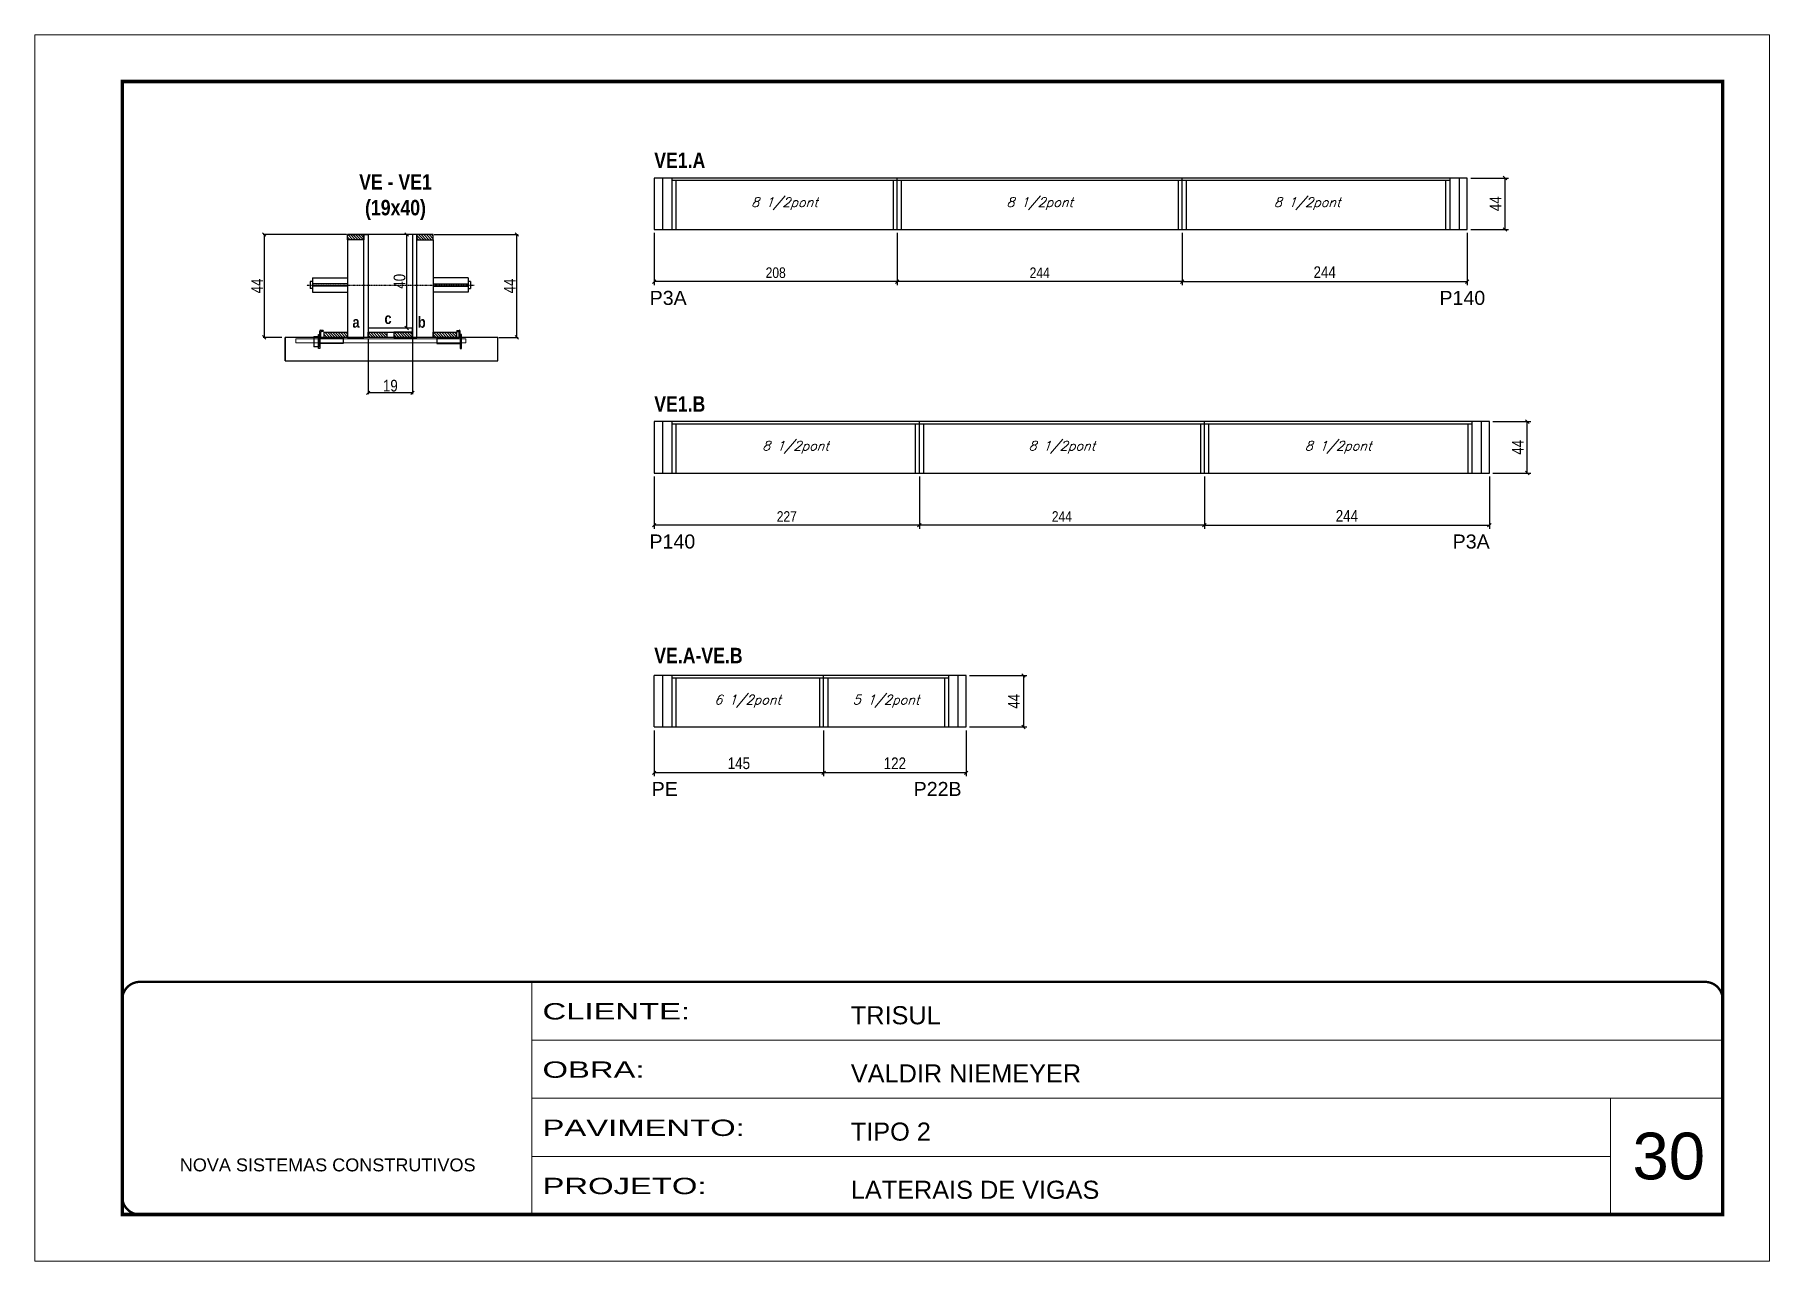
# Model space of a CAD drawing. Extents: x 3330 to 22105, y 1197 to 30204.
# Drawn here: x 4928 to 6413, y 20723 to 21773 of the extents above; entities that cross this region are included whole.
import ezdxf

# ---------------------------------------------------------------- set-up
doc = ezdxf.new("R2010")
doc.units = 0
for name, pattern in [('CONTINUO', [0]), ('DASHED', [0.75, 0.5, -0.25]), ('HIDDEN', [0.375, 0.25, -0.125])]:
    doc.linetypes.add(name, pattern=pattern)
for name, color, linetype in [('5', 5, 'Continuous'), ('barrote', 251, 'Continuous'), ('COTA', 241, 'Continuous'), ('detalhes', 4, 'Continuous'), ('NOMENCLATURA', 7, 'Continuous'), ('Painéis', 200, 'Continuous'), ('presilha', 1, 'Continuous'), ('SARR_2.2x10', 60, 'Continuous'), ('SARR_2.2x7', 40, 'Continuous'), ('SARR_3.5x7', 81, 'Continuous'), ('TENSOR', 3, 'Continuous'), ('texto', 7, 'Continuous')]:
    doc.layers.add(name, color=color, linetype=linetype)
for name, color, linetype, lineweight in [('CARIMBO', 255, 'Continuous', 9), ('CONCRETO', 251, 'Continuous', 25), ('Folhas', 255, 'Continuous', 9), ('SARRAFO DE PRESSAO', 251, 'DASHED', 9), ('SCO-___-LAJ', 2, 'Continuous', 0)]:
    doc.layers.add(name, color=color, linetype=linetype, lineweight=lineweight)
doc.styles.add('ARIAL', font='arial.ttf')
doc.styles.add('COTA TECNICA', font='techl___.ttf', dxfattribs={"height": 10})
doc.styles.add('COTA TECNICA 2X', font='techl___.ttf', dxfattribs={"height": 10})
doc.styles.add('COTA TECNICA-50', font='techl___.ttf', dxfattribs={"height": 9})
doc.styles.add('Romans', font='romans.shx')
doc.styles.get("Standard").update_dxf_attribs({"font": 'arial.ttf'})
doc.styles.add('TECNICA', font='techb___.ttf', dxfattribs={"height": 10})
doc.styles.add('Tecnologia', font='')
doc.styles.get('Tecnologia').set_extended_font_data('Forgotten Futurist')
doc.dimstyles.new('COTA PAINEL-50', dxfattribs={"dimtxt": 9, "dimasz": 3, "dimexe": 3, "dimexo": 3, "dimgap": 3, "dimtad": 1, "dimdec": 1, "dimzin": 12, "dimdsep": 46, "dimtxsty": 'COTA TECNICA-50', "dimblk1": 'OBLIQUE', "dimblk2": 'OBLIQUE', "dimsah": 1, "dimcen": 0.9, "dimclrd": 4, "dimclre": 4, "dimclrt": 240, "dimadec": 1, "dimazin": 3, "dimtfac": 1, "dimtdec": 1, "dimtmove": 0, "dimatfit": 3, "dimfxl": 1, "dimtolj": 1, "dimtzin": 12, "dimarcsym": 0})
doc.dimstyles.new('PAINEL', dxfattribs={"dimtxt": 10, "dimasz": 3, "dimexe": 3, "dimexo": 3, "dimgap": 3, "dimtad": 1, "dimdec": 1, "dimzin": 12, "dimdsep": 46, "dimtxsty": 'COTA TECNICA', "dimblk1": 'OBLIQUE', "dimblk2": 'OBLIQUE', "dimsah": 1, "dimcen": 0.9, "dimclrd": 4, "dimclre": 4, "dimclrt": 240, "dimadec": 1, "dimazin": 3, "dimtfac": 1, "dimtdec": 1, "dimtmove": 0, "dimatfit": 3, "dimfxl": 1, "dimtolj": 1, "dimtzin": 12, "dimarcsym": 0})
doc.dimstyles.new('SECAO', dxfattribs={"dimscale": 0.333333, "dimtxt": 5, "dimasz": 9, "dimexe": 3, "dimexo": 3, "dimgap": 3, "dimtad": 1, "dimdec": 1, "dimlfac": 0.5, "dimzin": 12, "dimdsep": 46, "dimtxsty": 'COTA TECNICA 2X', "dimblk1": 'OBLIQUE', "dimblk2": 'OBLIQUE', "dimsah": 1, "dimcen": 0.9, "dimclrd": 4, "dimclre": 4, "dimclrt": 240, "dimadec": 1, "dimazin": 3, "dimtfac": 1, "dimtdec": 1, "dimtmove": 0, "dimatfit": 3, "dimfxl": 1, "dimtolj": 1, "dimtzin": 12, "dimarcsym": 0})
pattern_1 = [(135, (38449.2728, -101998.193), (-1.122532015, -1.122532015), [])]
pattern_2 = [(135, (38373.6728, -101914.593), (-1.122532015, -1.122532015), [])]

msp = doc.modelspace()

# ---------------------------------------------------------------- texts
at = {"layer": '5', "linetype": 'Continuous'}
for s, rotation, p in [('P3A', 0.00004, (5454.7, 21541.8)), ('P140', 0.00004, (6130.86, 21541.8)), ('P140', 359.99996, (5454.56, 21333.26)), ('P3A', 359.99996, (6142.15, 21333.26)), ('PE', 0.00004, (5456.44, 21121.43)), ('P22B', 0.00004, (5680.7, 21121.43))]:
    msp.add_text(s, height=12, rotation=rotation, dxfattribs=at).set_placement(p)
at = {"layer": 'CARIMBO', "style": 'ARIAL'}
msp.add_text('30', height=40, dxfattribs=at).set_placement((6296.09, 20793.24))
at = {"layer": 'detalhes', "style": 'TECNICA'}
for s, p in [('c', (5227.66, 21525.45)), ('a', (5200.26, 21522.27)), ('b', (5256.23, 21522.26))]:
    msp.add_text(s, height=9.6, dxfattribs=at).set_placement(p)
at = {"layer": 'NOMENCLATURA', "style": 'TECNICA'}
for s, p in [('VE1.A', (5458.64, 21658.94)), ('VE1.B', (5458.64, 21450.4)), ('VE.A-VE.B', (5458.64, 21235.05))]:
    msp.add_text(s, height=13.2, dxfattribs=at).set_placement(p)
at = {"layer": 'NOMENCLATURA', "insert": (5237.11, 21653.67), "char_height": 13.2, "attachment_point": 2, "style": 'TECNICA'}
msp.add_mtext_dynamic_manual_height_columns('VE - VE1\\P(19x40)', width=300.2766, gutter_width=1, heights=[0], dxfattribs=at)
at = {"layer": 'texto', "color": 2, "char_height": 8, "attachment_point": 5, "style": 'Romans'}
for s, insert in [('{\\Q19;\\C256;8 1/2pont}', (5570.14, 21628.42)), ('{\\Q19;\\C256;8 1/2pont}', (5788.64, 21628.42)), ('{\\Q19;\\C256;8 1/2pont}', (6017.64, 21628.42)), ('{\\Q19;\\C256;8 1/2pont}', (5579.64, 21419.88)), ('{\\Q19;\\C256;8 1/2pont}', (5807.64, 21419.88)), ('{\\Q19;\\C256;8 1/2pont}', (6044.14, 21419.88)), ('{\\Q19;\\C256;6 1/2pont}', (5538.64, 21202.54)), ('{\\Q19;\\C256;5 1/2pont}', (5657.14, 21202.54))]:
    msp.add_mtext(s, dxfattribs=dict(at, insert=insert))

# ---------------------------------------------------------------- blocks, each defined once
blk = doc.blocks.new('9999999999')
at = {"color": 30, "linetype": 'CONTINUO'}
for p, q in [((98564.6, 34230.2), (98564.6, 34429.4)), ((98564.6, 34379.6), (99584, 34379.6)), ((98564.6, 34329.8), (99488, 34329.8)), ((99584, 34329.8), (99488, 34329.8)), ((99488, 34329.8), (99488, 34230.2)), ((98564.6, 34280), (99488, 34280))]:
    blk.add_line(p, q, dxfattribs=at)
at = {"color": 30, "linetype": 'CONTINUO', "const_width": 2}
blk.add_lwpolyline([(99584, 34230.2), (99584, 34414.4, 0.414214), (99569, 34429.4), (98229, 34429.4, 0.414214), (98214, 34414.4), (98214, 34245.2, 0.414214), (98229, 34230.2), (99584, 34230.2)], format="xyb", dxfattribs=at)
at = {"layer": 'Folhas'}
blk.add_lwpolyline([(98139, 34190.2), (99624, 34190.2), (99624, 35240.2), (98139, 35240.2)], close=True, dxfattribs=at)
at = {"layer": 'Folhas', "color": 30, "const_width": 3}
blk.add_lwpolyline([(98214, 34230.2), (99584, 34230.2), (99584, 35200.2), (98214, 35200.2)], close=True, dxfattribs=at)
at = {"color": 7, "linetype": 'Continuous', "ltscale": 5, "style": 'ARIAL'}
for s, height, p in [('TRISUL', 15.48, (98837.7, 34393.1)), ('VALDIR NIEMEYER', 15.483, (98837.7, 34343.3)), ('TIPO 2', 15.48, (98837.7, 34293.5)), ('NOVA SISTEMAS CONSTRUTIVOS', 11.059, (98263.2, 34267.2)), ('LATERAIS DE VIGAS', 15.483, (98837.7, 34243.7))]:
    blk.add_text(s, height=height, dxfattribs=at).set_placement(p)
at = {"layer": 'Folhas', "color": 7, "style": 'Tecnologia', "width": 1.5}
for s, p in [('CLIENTE:', (98573.7, 34397.2)), ('OBRA:', (98573.7, 34347.3)), ('PAVIMENTO:', (98573.7, 34297.5)), ('PROJETO:', (98573.7, 34247.7))]:
    blk.add_text(s, height=14, dxfattribs=at).set_placement(p)
blk = doc.blocks.new('_Oblique')
at = {"color": 0, "linetype": 'ByBlock', "lineweight": -2}
blk.add_line((-0.5, -0.5), (0.5, 0.5), dxfattribs=at)
blk = doc.blocks.new('*D1705')
at = {"layer": 'COTA', "color": 4, "linetype": 'ByBlock', "lineweight": -2, "transparency": 16777216}
for p, q in [((5666.6, 21603.4), (5666.6, 21558.7)), ((5910.6, 21603.4), (5910.6, 21558.7)), ((5910.6, 21561.7), (5666.6, 21561.7))]:
    blk.add_line(p, q, dxfattribs=at)
at = {"layer": 'Defpoints', "color": 0, "linetype": 'ByBlock', "transparency": 16777216}
for p in [(5666.6, 21606.4), (5910.6, 21606.4), (5666.6, 21561.7)]:
    blk.add_point(p, dxfattribs=at)
at = {"layer": 'COTA', "color": 4, "linetype": 'ByBlock', "lineweight": -2, "transparency": 16777216, "xscale": 3, "yscale": 3, "zscale": 3, "rotation": 180}
blk.add_blockref('_Oblique', (5666.6, 21561.7), dxfattribs=at)
at = {"layer": 'COTA', "color": 4, "linetype": 'ByBlock', "lineweight": -2, "transparency": 16777216, "xscale": 3, "yscale": 3, "zscale": 3}
blk.add_blockref('_Oblique', (5910.6, 21561.7), dxfattribs=at)
at = {"layer": 'COTA', "color": 240, "linetype": 'ByBlock', "transparency": 16777216, "insert": (5788.6, 21569.3), "char_height": 9, "attachment_point": 5, "style": 'COTA TECNICA-50'}
blk.add_mtext('\\A1;244', dxfattribs=at)
blk = doc.blocks.new('*D1706')
at = {"layer": 'COTA', "color": 4, "linetype": 'ByBlock', "lineweight": -2, "transparency": 16777216}
for p, q in [((5458.6, 21603.4), (5458.6, 21558.7)), ((5666.6, 21603.4), (5666.6, 21558.7)), ((5666.6, 21561.7), (5458.6, 21561.7))]:
    blk.add_line(p, q, dxfattribs=at)
at = {"layer": 'Defpoints', "color": 0, "linetype": 'ByBlock', "transparency": 16777216}
for p in [(5458.6, 21606.4), (5666.6, 21606.4), (5458.6, 21561.7)]:
    blk.add_point(p, dxfattribs=at)
at = {"layer": 'COTA', "color": 4, "linetype": 'ByBlock', "lineweight": -2, "transparency": 16777216, "xscale": 3, "yscale": 3, "zscale": 3, "rotation": 180}
blk.add_blockref('_Oblique', (5458.6, 21561.7), dxfattribs=at)
at = {"layer": 'COTA', "color": 4, "linetype": 'ByBlock', "lineweight": -2, "transparency": 16777216, "xscale": 3, "yscale": 3, "zscale": 3}
blk.add_blockref('_Oblique', (5666.6, 21561.7), dxfattribs=at)
at = {"layer": 'COTA', "color": 240, "linetype": 'ByBlock', "transparency": 16777216, "insert": (5562.6, 21569.3), "char_height": 9, "attachment_point": 5, "style": 'COTA TECNICA-50'}
blk.add_mtext('\\A1;208', dxfattribs=at)
blk = doc.blocks.new('*D1707')
at = {"layer": 'COTA', "color": 4, "linetype": 'ByBlock', "lineweight": -2, "transparency": 16777216}
for p, q in [((5910.6, 21603.4), (5910.6, 21558.7)), ((6154.6, 21603.4), (6154.6, 21558.7)), ((5910.6, 21561.7), (6154.6, 21561.7))]:
    blk.add_line(p, q, dxfattribs=at)
at = {"layer": 'Defpoints', "color": 0, "linetype": 'ByBlock', "transparency": 16777216}
for p in [(5910.6, 21606.4), (6154.6, 21606.4), (6154.6, 21561.7)]:
    blk.add_point(p, dxfattribs=at)
at = {"layer": 'COTA', "color": 4, "linetype": 'ByBlock', "lineweight": -2, "transparency": 16777216, "xscale": 3, "yscale": 3, "zscale": 3, "rotation": 180}
blk.add_blockref('_Oblique', (5910.6, 21561.7), dxfattribs=at)
at = {"layer": 'COTA', "color": 4, "linetype": 'ByBlock', "lineweight": -2, "transparency": 16777216, "xscale": 3, "yscale": 3, "zscale": 3}
blk.add_blockref('_Oblique', (6154.6, 21561.7), dxfattribs=at)
at = {"layer": 'COTA', "color": 240, "linetype": 'ByBlock', "transparency": 16777216, "insert": (6032.6, 21569.8), "char_height": 10, "attachment_point": 5, "style": 'COTA TECNICA'}
blk.add_mtext('\\A1;244', dxfattribs=at)
blk = doc.blocks.new('*D1708')
at = {"layer": 'COTA', "color": 4, "linetype": 'ByBlock', "lineweight": -2, "transparency": 16777216}
for p, q in [((6157.6, 21650.4), (6190, 21650.4)), ((6187, 21606.4), (6187, 21650.4)), ((6157.6, 21606.4), (6190, 21606.4))]:
    blk.add_line(p, q, dxfattribs=at)
at = {"layer": 'Defpoints', "color": 0, "linetype": 'ByBlock', "transparency": 16777216}
for p in [(6154.6, 21650.4), (6187, 21650.4), (6154.6, 21606.4)]:
    blk.add_point(p, dxfattribs=at)
at = {"layer": 'COTA', "color": 4, "linetype": 'ByBlock', "lineweight": -2, "transparency": 16777216, "xscale": 3, "yscale": 3, "zscale": 3}
for p, rotation in [((6187, 21650.4), 90), ((6187, 21606.4), 270)]:
    blk.add_blockref('_Oblique', p, dxfattribs=dict(at, rotation=rotation))
at = {"layer": 'COTA', "color": 240, "linetype": 'ByBlock', "transparency": 16777216, "insert": (6178.9, 21628.4), "char_height": 10, "attachment_point": 5, "rotation": 90, "style": 'COTA TECNICA'}
blk.add_mtext('\\A1;44', dxfattribs=at)
blk = doc.blocks.new('*D1709')
at = {"layer": 'COTA', "color": 4, "linetype": 'ByBlock', "lineweight": -2, "transparency": 16777216}
for p, q in [((5685.6, 21394.9), (5685.6, 21350.2)), ((5929.6, 21394.9), (5929.6, 21350.2)), ((5929.6, 21353.2), (5685.6, 21353.2))]:
    blk.add_line(p, q, dxfattribs=at)
at = {"layer": 'Defpoints', "color": 0, "linetype": 'ByBlock', "transparency": 16777216}
for p in [(5685.6, 21397.9), (5929.6, 21397.9), (5685.6, 21353.2)]:
    blk.add_point(p, dxfattribs=at)
at = {"layer": 'COTA', "color": 4, "linetype": 'ByBlock', "lineweight": -2, "transparency": 16777216, "xscale": 3, "yscale": 3, "zscale": 3, "rotation": 180}
blk.add_blockref('_Oblique', (5685.6, 21353.2), dxfattribs=at)
at = {"layer": 'COTA', "color": 4, "linetype": 'ByBlock', "lineweight": -2, "transparency": 16777216, "xscale": 3, "yscale": 3, "zscale": 3}
blk.add_blockref('_Oblique', (5929.6, 21353.2), dxfattribs=at)
at = {"layer": 'COTA', "color": 240, "linetype": 'ByBlock', "transparency": 16777216, "insert": (5807.6, 21360.7), "char_height": 9, "attachment_point": 5, "style": 'COTA TECNICA-50'}
blk.add_mtext('\\A1;244', dxfattribs=at)
blk = doc.blocks.new('*D1710')
at = {"layer": 'COTA', "color": 4, "linetype": 'ByBlock', "lineweight": -2, "transparency": 16777216}
for p, q in [((5458.6, 21394.9), (5458.6, 21350.2)), ((5685.6, 21394.9), (5685.6, 21350.2)), ((5685.6, 21353.2), (5458.6, 21353.2))]:
    blk.add_line(p, q, dxfattribs=at)
at = {"layer": 'Defpoints', "color": 0, "linetype": 'ByBlock', "transparency": 16777216}
for p in [(5458.6, 21397.9), (5685.6, 21397.9), (5458.6, 21353.2)]:
    blk.add_point(p, dxfattribs=at)
at = {"layer": 'COTA', "color": 4, "linetype": 'ByBlock', "lineweight": -2, "transparency": 16777216, "xscale": 3, "yscale": 3, "zscale": 3, "rotation": 180}
blk.add_blockref('_Oblique', (5458.6, 21353.2), dxfattribs=at)
at = {"layer": 'COTA', "color": 4, "linetype": 'ByBlock', "lineweight": -2, "transparency": 16777216, "xscale": 3, "yscale": 3, "zscale": 3}
blk.add_blockref('_Oblique', (5685.6, 21353.2), dxfattribs=at)
at = {"layer": 'COTA', "color": 240, "linetype": 'ByBlock', "transparency": 16777216, "insert": (5572.1, 21360.7), "char_height": 9, "attachment_point": 5, "style": 'COTA TECNICA-50'}
blk.add_mtext('\\A1;227', dxfattribs=at)
blk = doc.blocks.new('*D1711')
at = {"layer": 'COTA', "color": 4, "linetype": 'ByBlock', "lineweight": -2, "transparency": 16777216}
for p, q in [((5929.6, 21394.9), (5929.6, 21350.2)), ((6173.6, 21394.9), (6173.6, 21350.2)), ((5929.6, 21353.2), (6173.6, 21353.2))]:
    blk.add_line(p, q, dxfattribs=at)
at = {"layer": 'Defpoints', "color": 0, "linetype": 'ByBlock', "transparency": 16777216}
for p in [(5929.6, 21397.9), (6173.6, 21397.9), (6173.6, 21353.2)]:
    blk.add_point(p, dxfattribs=at)
at = {"layer": 'COTA', "color": 4, "linetype": 'ByBlock', "lineweight": -2, "transparency": 16777216, "xscale": 3, "yscale": 3, "zscale": 3, "rotation": 180}
blk.add_blockref('_Oblique', (5929.6, 21353.2), dxfattribs=at)
at = {"layer": 'COTA', "color": 4, "linetype": 'ByBlock', "lineweight": -2, "transparency": 16777216, "xscale": 3, "yscale": 3, "zscale": 3}
blk.add_blockref('_Oblique', (6173.6, 21353.2), dxfattribs=at)
at = {"layer": 'COTA', "color": 240, "linetype": 'ByBlock', "transparency": 16777216, "insert": (6051.6, 21361.2), "char_height": 10, "attachment_point": 5, "style": 'COTA TECNICA'}
blk.add_mtext('\\A1;244', dxfattribs=at)
blk = doc.blocks.new('*D1712')
at = {"layer": 'COTA', "color": 4, "linetype": 'ByBlock', "lineweight": -2, "transparency": 16777216}
for p, q in [((6176.6, 21441.9), (6209, 21441.9)), ((6206, 21397.9), (6206, 21441.9)), ((6176.6, 21397.9), (6209, 21397.9))]:
    blk.add_line(p, q, dxfattribs=at)
at = {"layer": 'Defpoints', "color": 0, "linetype": 'ByBlock', "transparency": 16777216}
for p in [(6173.6, 21441.9), (6206, 21441.9), (6173.6, 21397.9)]:
    blk.add_point(p, dxfattribs=at)
at = {"layer": 'COTA', "color": 4, "linetype": 'ByBlock', "lineweight": -2, "transparency": 16777216, "xscale": 3, "yscale": 3, "zscale": 3}
for p, rotation in [((6206, 21441.9), 90), ((6206, 21397.9), 270)]:
    blk.add_blockref('_Oblique', p, dxfattribs=dict(at, rotation=rotation))
at = {"layer": 'COTA', "color": 240, "linetype": 'ByBlock', "transparency": 16777216, "insert": (6197.9, 21419.9), "char_height": 10, "attachment_point": 5, "rotation": 90, "style": 'COTA TECNICA'}
blk.add_mtext('\\A1;44', dxfattribs=at)
blk = doc.blocks.new('*D1713')
at = {"layer": 'COTA', "color": 4, "lineweight": -2, "transparency": 16777216}
for p, q in [((5213.7, 21513), (5213.7, 21465.5)), ((5251.7, 21513), (5251.7, 21465.5)), ((5251.7, 21466.5), (5213.7, 21466.5))]:
    blk.add_line(p, q, dxfattribs=at)
at = {"layer": 'Defpoints', "color": 0, "transparency": 16777216}
for p in [(5213.7, 21514), (5251.7, 21514), (5213.7, 21466.5)]:
    blk.add_point(p, dxfattribs=at)
at = {"layer": 'COTA', "color": 4, "lineweight": -2, "transparency": 16777216, "xscale": 3, "yscale": 3, "zscale": 3, "rotation": 180}
blk.add_blockref('_Oblique', (5213.7, 21466.5), dxfattribs=at)
at = {"layer": 'COTA', "color": 4, "lineweight": -2, "transparency": 16777216, "xscale": 3, "yscale": 3, "zscale": 3}
blk.add_blockref('_Oblique', (5251.7, 21466.5), dxfattribs=at)
at = {"layer": 'COTA', "color": 240, "transparency": 16777216, "insert": (5232.7, 21472.6), "char_height": 10, "attachment_point": 5, "style": 'COTA TECNICA 2X'}
blk.add_mtext('\\A1;19', dxfattribs=at)
blk = doc.blocks.new('PRESILHA METÁLICA 1')
at = {"layer": 'presilha'}
for p, q in [((0, 13), (6, 13)), ((0, 13), (0, 0)), ((6, 0), (0, 0)), ((6, 15.5), (7.5, 15.5)), ((6, -2.5), (6, 15.5)), ((6, 13), (6, 0)), ((7.5, 10.6), (7.5, 19.9)), ((7.5, 15.5), (7.5, -2.5)), ((37.5, 4.1), (7.5, 4.1)), ((12, 21), (8.6, 21)), ((9, 11.6), (9, 18.9)), ((12, 19.5), (9.6, 19.5)), ((37.5, 11), (9.6, 11)), ((12, 21), (12, 19.5)), ((37.5, 11), (37.5, 4.1)), ((7.5, -2.5), (6, -2.5))]:
    blk.add_line(p, q, dxfattribs=at)
for centre, radius, start, end in [((8.6, 19.9), 1.14, 90, 180), ((9.6, 18.9), 0.57, 90, 180), ((9.6, 11.6), 0.57, 180, 270)]:
    blk.add_arc(centre, radius, start, end, dxfattribs=at)
blk = doc.blocks.new('PRESILHA METÁLICA 2')
at = {"layer": 'presilha'}
for p, q in [((-5.2, 23.5), (-5.2, 22)), ((-5.2, 23.5), (-1.9, 23.5)), ((-0.8, 14.6), (-0.8, 22.4)), ((-30.8, 13.5), (-30.8, 6.6)), ((-30.8, 13.5), (-2.8, 13.5)), ((-30.8, 6.6), (-0.8, 6.6)), ((-5.2, 22), (-2.8, 22)), ((-2.2, 14.1), (-2.2, 21.4)), ((0.8, 18), (-0.8, 18)), ((-0.8, 18), (-0.8, 0)), ((-0.8, 0), (0.8, 0)), ((0.8, 0), (0.8, 18))]:
    blk.add_line(p, q, dxfattribs=at)
for centre, radius, start, end in [((-1.9, 22.4), 1.14, 0, 90), ((-2.8, 21.4), 0.57, 0, 90), ((-2.8, 14.1), 0.57, 270, 0)]:
    blk.add_arc(centre, radius, start, end, dxfattribs=at)
blk = doc.blocks.new('*D1714')
at = {"layer": 'COTA', "color": 4, "lineweight": -2, "transparency": 16777216}
for p, q in [((5195.1, 21602), (5123.7, 21602)), ((5124.7, 21602), (5124.7, 21514)), ((5139.9, 21514), (5123.7, 21514))]:
    blk.add_line(p, q, dxfattribs=at)
at = {"layer": 'Defpoints', "color": 0, "transparency": 16777216}
for p in [(5196.1, 21602), (5124.7, 21514), (5140.9, 21514)]:
    blk.add_point(p, dxfattribs=at)
at = {"layer": 'COTA', "color": 4, "lineweight": -2, "transparency": 16777216, "xscale": 3, "yscale": 3, "zscale": 3}
for p, rotation in [((5124.7, 21602), 90), ((5124.7, 21514), 270)]:
    blk.add_blockref('_Oblique', p, dxfattribs=dict(at, rotation=rotation))
at = {"layer": 'COTA', "color": 240, "transparency": 16777216, "insert": (5118.6, 21558), "char_height": 10, "attachment_point": 5, "rotation": 90, "style": 'COTA TECNICA 2X'}
blk.add_mtext('\\A1;44', dxfattribs=at)
blk = doc.blocks.new('*D1715')
at = {"layer": 'COTA', "color": 4, "lineweight": -2, "transparency": 16777216}
for p, q in [((5270.3, 21602), (5342, 21602)), ((5341, 21514), (5341, 21602)), ((5325.6, 21514), (5342, 21514))]:
    blk.add_line(p, q, dxfattribs=at)
at = {"layer": 'Defpoints', "color": 0, "transparency": 16777216}
for p in [(5269.3, 21602), (5341, 21602), (5324.6, 21514)]:
    blk.add_point(p, dxfattribs=at)
at = {"layer": 'COTA', "color": 4, "lineweight": -2, "transparency": 16777216, "xscale": 3, "yscale": 3, "zscale": 3}
for p, rotation in [((5341, 21602), 90), ((5341, 21514), 270)]:
    blk.add_blockref('_Oblique', p, dxfattribs=dict(at, rotation=rotation))
at = {"layer": 'COTA', "color": 240, "transparency": 16777216, "insert": (5334.9, 21558), "char_height": 10, "attachment_point": 5, "rotation": 90, "style": 'COTA TECNICA 2X'}
blk.add_mtext('\\A1;44', dxfattribs=at)
blk = doc.blocks.new('*D1716')
at = {"layer": 'COTA', "color": 4, "lineweight": -2, "transparency": 16777216}
for p, q in [((5250.7, 21602), (5245.7, 21602)), ((5246.7, 21522), (5246.7, 21602)), ((5250.7, 21522), (5245.7, 21522))]:
    blk.add_line(p, q, dxfattribs=at)
at = {"layer": 'Defpoints', "color": 0, "transparency": 16777216}
for p in [(5246.7, 21602), (5251.7, 21602), (5251.7, 21522)]:
    blk.add_point(p, dxfattribs=at)
at = {"layer": 'COTA', "color": 4, "lineweight": -2, "transparency": 16777216, "xscale": 3, "yscale": 3, "zscale": 3}
for p, rotation in [((5246.7, 21602), 90), ((5246.7, 21522), 270)]:
    blk.add_blockref('_Oblique', p, dxfattribs=dict(at, rotation=rotation))
at = {"layer": 'COTA', "color": 240, "transparency": 16777216, "insert": (5240.6, 21562), "char_height": 10, "attachment_point": 5, "rotation": 90, "style": 'COTA TECNICA 2X'}
blk.add_mtext('\\A1;40', dxfattribs=at)
blk = doc.blocks.new('*D774')
at = {"layer": 'COTA', "color": 4, "linetype": 'ByBlock', "lineweight": -2, "transparency": 16777216}
for p, q in [((5603.6, 21177.5), (5603.6, 21138.3)), ((5725.6, 21177.5), (5725.6, 21138.3)), ((5725.6, 21141.3), (5603.6, 21141.3))]:
    blk.add_line(p, q, dxfattribs=at)
at = {"layer": 'Defpoints', "color": 0, "linetype": 'ByBlock', "transparency": 16777216}
for p in [(5603.6, 21180.5), (5725.6, 21180.5), (5603.6, 21141.3)]:
    blk.add_point(p, dxfattribs=at)
at = {"layer": 'COTA', "color": 4, "linetype": 'ByBlock', "lineweight": -2, "transparency": 16777216, "xscale": 3, "yscale": 3, "zscale": 3, "rotation": 180}
blk.add_blockref('_Oblique', (5603.6, 21141.3), dxfattribs=at)
at = {"layer": 'COTA', "color": 4, "linetype": 'ByBlock', "lineweight": -2, "transparency": 16777216, "xscale": 3, "yscale": 3, "zscale": 3}
blk.add_blockref('_Oblique', (5725.6, 21141.3), dxfattribs=at)
at = {"layer": 'COTA', "color": 240, "linetype": 'ByBlock', "transparency": 16777216, "insert": (5664.6, 21149.4), "char_height": 10, "attachment_point": 5, "style": 'COTA TECNICA'}
blk.add_mtext('\\A1;122', dxfattribs=at)
blk = doc.blocks.new('*D775')
at = {"layer": 'COTA', "color": 4, "linetype": 'ByBlock', "lineweight": -2, "transparency": 16777216}
for p, q in [((5458.6, 21177.5), (5458.6, 21138.3)), ((5603.6, 21177.5), (5603.6, 21138.3)), ((5603.6, 21141.3), (5458.6, 21141.3))]:
    blk.add_line(p, q, dxfattribs=at)
at = {"layer": 'Defpoints', "color": 0, "linetype": 'ByBlock', "transparency": 16777216}
for p in [(5458.6, 21180.5), (5603.6, 21180.5), (5458.6, 21141.3)]:
    blk.add_point(p, dxfattribs=at)
at = {"layer": 'COTA', "color": 4, "linetype": 'ByBlock', "lineweight": -2, "transparency": 16777216, "xscale": 3, "yscale": 3, "zscale": 3, "rotation": 180}
blk.add_blockref('_Oblique', (5458.6, 21141.3), dxfattribs=at)
at = {"layer": 'COTA', "color": 4, "linetype": 'ByBlock', "lineweight": -2, "transparency": 16777216, "xscale": 3, "yscale": 3, "zscale": 3}
blk.add_blockref('_Oblique', (5603.6, 21141.3), dxfattribs=at)
at = {"layer": 'COTA', "color": 240, "linetype": 'ByBlock', "transparency": 16777216, "insert": (5531.1, 21149.4), "char_height": 10, "attachment_point": 5, "style": 'COTA TECNICA'}
blk.add_mtext('\\A1;145', dxfattribs=at)
blk = doc.blocks.new('*D720')
at = {"layer": 'COTA', "color": 4, "linetype": 'ByBlock', "lineweight": -2, "transparency": 16777216}
for p, q in [((5728.6, 21224.5), (5777.7, 21224.5)), ((5774.7, 21224.5), (5774.7, 21180.5)), ((5728.6, 21180.5), (5777.7, 21180.5))]:
    blk.add_line(p, q, dxfattribs=at)
at = {"layer": 'Defpoints', "color": 0, "linetype": 'ByBlock', "transparency": 16777216}
for p in [(5725.6, 21224.5), (5725.6, 21180.5), (5774.7, 21180.5)]:
    blk.add_point(p, dxfattribs=at)
at = {"layer": 'COTA', "color": 4, "linetype": 'ByBlock', "lineweight": -2, "transparency": 16777216, "xscale": 3, "yscale": 3, "zscale": 3}
for p, rotation in [((5774.7, 21224.5), 90), ((5774.7, 21180.5), 270)]:
    blk.add_blockref('_Oblique', p, dxfattribs=dict(at, rotation=rotation))
at = {"layer": 'COTA', "color": 240, "linetype": 'ByBlock', "transparency": 16777216, "insert": (5766.6, 21202.5), "char_height": 10, "attachment_point": 5, "rotation": 90, "style": 'COTA TECNICA'}
blk.add_mtext('\\A1;44', dxfattribs=at)

# ---------------------------------------------------------------- dimensions: what is measured, and where the dimension line sits
at = {"layer": 'COTA', "linetype": 'ByBlock'}
for base, p1, p2, angle, picture, middle in [((6187, 21650.42), (6154.64, 21606.42), (6154.64, 21650.42), 90, '*D1708', (6178.92, 21628.42)), ((6206, 21441.88), (6173.64, 21397.88), (6173.64, 21441.88), 90, '*D1712', (6197.92, 21419.88)), ((5774.66, 21180.54), (5725.64, 21224.54), (5725.64, 21180.54), 90, '*D720', (5766.59, 21202.54)), ((5603.64, 21141.33), (5725.64, 21180.54), (5603.64, 21180.54), 180, '*D774', (5664.64, 21149.39))]:
    dim = msp.add_linear_dim(base=base, p1=p1, p2=p2, angle=angle, dimstyle='PAINEL', dxfattribs=at)
    dim.commit()
    dim.dimension.update_dxf_attribs({"geometry": picture, "text_midpoint": middle})
at = {"layer": 'COTA'}
for base, p1, p2, picture, middle in [((5124.69, 21513.98, 0), (5196.13, 21601.98), (5140.92, 21513.98, 0), '*D1714', (5118.61, 21557.98, 0)), ((5246.66, 21601.98), (5251.73, 21521.98), (5251.73, 21601.98), '*D1716', (5240.56, 21561.98)), ((5340.95, 21601.98), (5324.6, 21513.98), (5269.33, 21601.98), '*D1715', (5334.88, 21557.98))]:
    dim = msp.add_linear_dim(base=base, p1=p1, p2=p2, angle=90, dimstyle='SECAO', dxfattribs=at)
    dim.commit()
    dim.dimension.update_dxf_attribs({"geometry": picture, "text_midpoint": middle})
at = {"layer": 'COTA', "linetype": 'ByBlock'}
for base, p1, p2, dimstyle, override, picture, middle in [((5458.64, 21561.7), (5666.64, 21606.42), (5458.64, 21606.42), 'COTA PAINEL-50', {"dimarcsym": 1}, '*D1706', (5562.64, 21569.31)), ((5458.64, 21353.16), (5685.64, 21397.88), (5458.64, 21397.88), 'COTA PAINEL-50', {"dimarcsym": 1}, '*D1710', (5572.14, 21360.73)), ((5458.64, 21141.33), (5603.64, 21180.54), (5458.64, 21180.54), 'PAINEL', {"dimtmove": 1}, '*D775', (5531.14, 21149.44))]:
    dim = msp.add_linear_dim(base=base, p1=p1, p2=p2, angle=180, dimstyle=dimstyle, override=override, dxfattribs=at)
    dim.commit()
    dim.dimension.update_dxf_attribs({"geometry": picture, "text_midpoint": middle})
for base, p1, p2, picture, middle in [((5666.64, 21561.7), (5910.64, 21606.42), (5666.64, 21606.42), '*D1705', (5788.64, 21569.27)), ((5685.64, 21353.16), (5929.64, 21397.88), (5685.64, 21397.88), '*D1709', (5807.64, 21360.73))]:
    dim = msp.add_linear_dim(base=base, p1=p1, p2=p2, dimstyle='COTA PAINEL-50', override={"dimarcsym": 1}, dxfattribs=at)
    dim.commit()
    dim.dimension.update_dxf_attribs({"geometry": picture, "text_midpoint": middle})
for base, p1, p2, picture, middle in [((6154.64, 21561.7), (5910.64, 21606.42), (6154.64, 21606.42), '*D1707', (6032.64, 21569.77)), ((6173.64, 21353.16), (5929.64, 21397.88), (6173.64, 21397.88), '*D1711', (6051.64, 21361.23))]:
    dim = msp.add_linear_dim(base=base, p1=p1, p2=p2, dimstyle='PAINEL', dxfattribs=at)
    dim.commit()
    dim.dimension.update_dxf_attribs({"geometry": picture, "text_midpoint": middle})
at = {"layer": 'COTA'}
dim = msp.add_linear_dim(base=(5213.73, 21466.5), p1=(5251.73, 21513.98), p2=(5213.73, 21513.98), angle=180, dimstyle='SECAO', dxfattribs=at)
dim.commit()
dim.dimension.update_dxf_attribs({"geometry": '*D1713', "text_midpoint": (5232.73, 21466.5), "dimtype": 160})

# ---------------------------------------------------------------- hatches: boundary and pattern name
at = {"layer": 'SARR_2.2x10'}
h = msp.add_hatch(dxfattribs=at)
h.set_pattern_fill('ANSI31', color=256, scale=0.5, angle=90)
h.set_pattern_definition([(135, (38369.6728, -101998.193), (-1.122532015, -1.122532015), [])])
h.paths.add_polyline_path([(5176.13, 21518.38), (5176.13, 21513.98), (5196.13, 21513.98), (5196.13, 21518.38)])
h = msp.add_hatch(dxfattribs=at)
h.set_pattern_fill('ANSI31', color=256, scale=0.5, angle=90)
h.set_pattern_definition([(135, (38462.8728, -101998.193), (-1.122532015, -1.122532015), [])])
h.paths.add_polyline_path([(5269.33, 21518.38), (5269.33, 21513.98), (5289.33, 21513.98), (5289.33, 21518.38)])
at = {"layer": 'SARR_2.2x7'}
h = msp.add_hatch(dxfattribs=at)
h.set_pattern_fill('ANSI31', color=256, scale=0.5, angle=90)
h.set_pattern_definition(pattern_2)
h.paths.add_polyline_path([(5210.13, 21601.98), (5210.13, 21597.58), (5196.13, 21597.58), (5196.13, 21601.98)])
h = msp.add_hatch(dxfattribs=at)
h.set_pattern_fill('ANSI31', color=256, scale=0.5, angle=90)
h.set_pattern_definition(pattern_2)
h.paths.add_polyline_path([(5255.33, 21601.98), (5255.33, 21597.58), (5269.33, 21597.58), (5269.33, 21601.98)])
h = msp.add_hatch(dxfattribs=at)
h.set_pattern_fill('ANSI31', color=256, scale=0.5, angle=90)
h.set_pattern_definition(pattern_1)
h.paths.add_polyline_path([(5213.73, 21518.38), (5213.73, 21513.98), (5229.73, 21513.98), (5229.73, 21518.38)])
h = msp.add_hatch(dxfattribs=at)
h.set_pattern_fill('ANSI31', color=256, scale=0.5, angle=90)
h.set_pattern_definition(pattern_1)
h.paths.add_polyline_path([(5251.73, 21518.38), (5251.73, 21513.98), (5235.73, 21513.98), (5235.73, 21518.38)])

# ---------------------------------------------------------------- linework, layer by layer
at = {"ltscale": 3}
for p, q in [((5166.13, 21564.83), (5166.13, 21552.83)), ((5166.13, 21564.83), (5196.13, 21564.83)), ((5299.33, 21564.83), (5269.33, 21564.83)), ((5299.33, 21564.83), (5299.33, 21552.83)), ((5164.13, 21561.83), (5164.13, 21555.83)), ((5166.13, 21561.83), (5164.13, 21561.83)), ((5166.13, 21555.83), (5164.13, 21555.83)), ((5196.13, 21559.83), (5166.13, 21559.83)), ((5196.13, 21557.83), (5166.13, 21557.83)), ((5166.13, 21552.83), (5196.13, 21552.83)), ((5269.33, 21559.83), (5299.33, 21559.83)), ((5269.33, 21557.83), (5299.33, 21557.83)), ((5299.33, 21552.83), (5269.33, 21552.83)), ((5301.33, 21561.83), (5299.33, 21561.83)), ((5299.33, 21555.83), (5301.33, 21555.83)), ((5301.33, 21561.83), (5301.33, 21555.83))]:
    msp.add_line(p, q, dxfattribs=at)
at = {"layer": 'barrote'}
msp.add_lwpolyline([(5142.68, 21493.98), (5324.6, 21493.98), (5324.6, 21513.98), (5142.68, 21513.98)], close=True, dxfattribs=at)
at = {"layer": 'CONCRETO', "linetype": 'Continuous'}
msp.add_line((5269.33, 21601.98), (5196.13, 21601.98), dxfattribs=at)
at = {"layer": 'detalhes', "color": 250}
msp.add_line((5142.68, 21493.98), (5142.68, 21513.98), dxfattribs=at)
at = {"layer": 'Painéis', "linetype": 'Continuous'}
for p, q in [((5458.64, 21650.42), (5458.64, 21606.42)), ((6154.64, 21650.42), (5458.64, 21650.42)), ((5666.64, 21606.42), (5666.64, 21650.42)), ((5910.64, 21606.42), (5910.64, 21650.42)), ((6154.64, 21606.42), (6154.64, 21650.42)), ((5458.64, 21606.42), (6154.64, 21606.42)), ((5458.64, 21441.88), (5458.64, 21397.88)), ((6173.64, 21441.88), (5458.64, 21441.88)), ((5685.64, 21397.88), (5685.64, 21441.88)), ((5929.64, 21397.88), (5929.64, 21441.88)), ((6173.64, 21397.88), (6173.64, 21441.88)), ((5458.64, 21397.88), (6173.64, 21397.88)), ((5725.64, 21224.54), (5458.64, 21224.54)), ((5458.64, 21180.54), (5458.64, 21224.54)), ((5603.64, 21180.54), (5603.64, 21224.54)), ((5725.64, 21180.54), (5725.64, 21224.54)), ((5458.64, 21180.54), (5725.64, 21180.54))]:
    msp.add_line(p, q, dxfattribs=at)
for points in [[(5210.13, 21513.98), (5210.13, 21601.98), (5213.73, 21601.98), (5213.73, 21513.98)], [(5255.33, 21513.98), (5255.33, 21601.98), (5251.73, 21601.98), (5251.73, 21513.98)], [(5251.73, 21521.98), (5213.73, 21521.98), (5213.73, 21518.38), (5251.73, 21518.38)]]:
    msp.add_lwpolyline(points, close=True, dxfattribs=at)
at = {"layer": 'SARR_2.2x10'}
for points in [[(5176.13, 21518.38), (5196.13, 21518.38), (5196.13, 21513.98), (5176.13, 21513.98)], [(5269.33, 21518.38), (5289.33, 21518.38), (5289.33, 21513.98), (5269.33, 21513.98)]]:
    msp.add_lwpolyline(points, close=True, dxfattribs=at)
at = {"layer": 'SARR_2.2x7', "linetype": 'Continuous'}
for p, q in [((5465.64, 21650.42), (5465.64, 21606.42)), ((5666.64, 21648.22), (5473.64, 21648.22)), ((5910.64, 21648.22), (5666.64, 21648.22)), ((6139.64, 21648.22), (5910.64, 21648.22)), ((6147.64, 21650.42), (6147.64, 21606.42)), ((5465.64, 21441.88), (5465.64, 21397.88)), ((5685.64, 21439.68), (5473.64, 21439.68)), ((5929.64, 21439.68), (5685.64, 21439.68)), ((6158.64, 21439.68), (5929.64, 21439.68)), ((6166.64, 21441.88), (6166.64, 21397.88)), ((5465.64, 21224.54), (5465.64, 21180.54)), ((5603.64, 21222.34), (5473.64, 21222.34)), ((5710.64, 21222.34), (5603.64, 21222.34)), ((5718.64, 21224.54), (5718.64, 21180.54))]:
    msp.add_line(p, q, dxfattribs=at)
at = {"layer": 'SARR_2.2x7', "elevation": 0}
for points in [[(5196.13, 21601.98), (5210.13, 21601.98), (5210.13, 21597.58), (5196.13, 21597.58)], [(5269.33, 21601.98), (5255.33, 21601.98), (5255.33, 21597.58), (5269.33, 21597.58)]]:
    msp.add_lwpolyline(points, close=True, dxfattribs=at)
at = {"layer": 'SARR_2.2x7'}
for points in [[(5213.73, 21518.38), (5229.73, 21518.38), (5229.73, 21513.98), (5213.73, 21513.98)], [(5251.73, 21518.38), (5235.73, 21518.38), (5235.73, 21513.98), (5251.73, 21513.98)]]:
    msp.add_lwpolyline(points, close=True, dxfattribs=at)
at = {"layer": 'SARR_3.5x7'}
for p, q in [((5473.64, 21650.42), (5473.64, 21606.42)), ((5477.14, 21648.22), (5477.14, 21606.42)), ((5663.14, 21648.22), (5663.14, 21606.42)), ((5670.14, 21648.22), (5670.14, 21606.42)), ((5907.14, 21648.22), (5907.14, 21606.42)), ((5914.14, 21648.22), (5914.14, 21606.42)), ((6136.14, 21648.22), (6136.14, 21606.42)), ((6139.64, 21650.42), (6139.64, 21606.42)), ((5473.64, 21441.88), (5473.64, 21397.88)), ((5477.14, 21439.68), (5477.14, 21397.88)), ((5682.14, 21439.68), (5682.14, 21397.88)), ((5689.14, 21439.68), (5689.14, 21397.88)), ((5926.14, 21439.68), (5926.14, 21397.88)), ((5933.14, 21439.68), (5933.14, 21397.88)), ((6155.14, 21439.68), (6155.14, 21397.88)), ((6158.64, 21441.88), (6158.64, 21397.88)), ((5473.64, 21224.54), (5473.64, 21180.54)), ((5477.14, 21222.34), (5477.14, 21180.54)), ((5600.14, 21222.34), (5600.14, 21180.54)), ((5607.14, 21222.34), (5607.14, 21180.54)), ((5707.14, 21222.34), (5707.14, 21180.54)), ((5710.64, 21224.54), (5710.64, 21180.54))]:
    msp.add_line(p, q, dxfattribs=at)
for points in [[(5210.13, 21597.58), (5196.13, 21597.58), (5196.13, 21513.98), (5210.13, 21513.98)], [(5255.33, 21597.58), (5269.33, 21597.58), (5269.33, 21513.98), (5255.33, 21513.98)]]:
    msp.add_lwpolyline(points, close=True, dxfattribs=at)
at = {"layer": 'SCO-___-LAJ', "color": 1}
msp.add_lwpolyline([(5151.68, 21512.64), (5297.45, 21512.64), (5297.45, 21509.44), (5151.68, 21509.44)], close=True, dxfattribs=at)
at = {"layer": 'TENSOR', "linetype": 'HIDDEN', "ltscale": 0.5}
msp.add_line((5161.13, 21558.83), (5304.64, 21558.83), dxfattribs=at)

# ---------------------------------------------------------------- block references
at = {"layer": 'presilha', "xscale": 0.6666666666666666, "yscale": 0.6666666666666666, "zscale": 0.6666666666666666}
for name, p in [('PRESILHA METÁLICA 1', (5167.27, 21506.01)), ('PRESILHA METÁLICA 2', (5293.01, 21504.34))]:
    msp.add_blockref(name, p, dxfattribs=at)
at = {"layer": 'SARRAFO DE PRESSAO', "color": 6, "linetype": 'ByBlock'}
msp.add_blockref('9999999999', (-93210.75, -13467.11), dxfattribs=at)

msp.set_redraw_order([(e.dxf.handle, doc.entitydb.next_handle()) for e in msp.query("TEXT MTEXT ATTDEF DIMENSION ARC_DIMENSION")])  # texts and dimensions are drawn at this point

doc.saveas('drawing.dxf')
